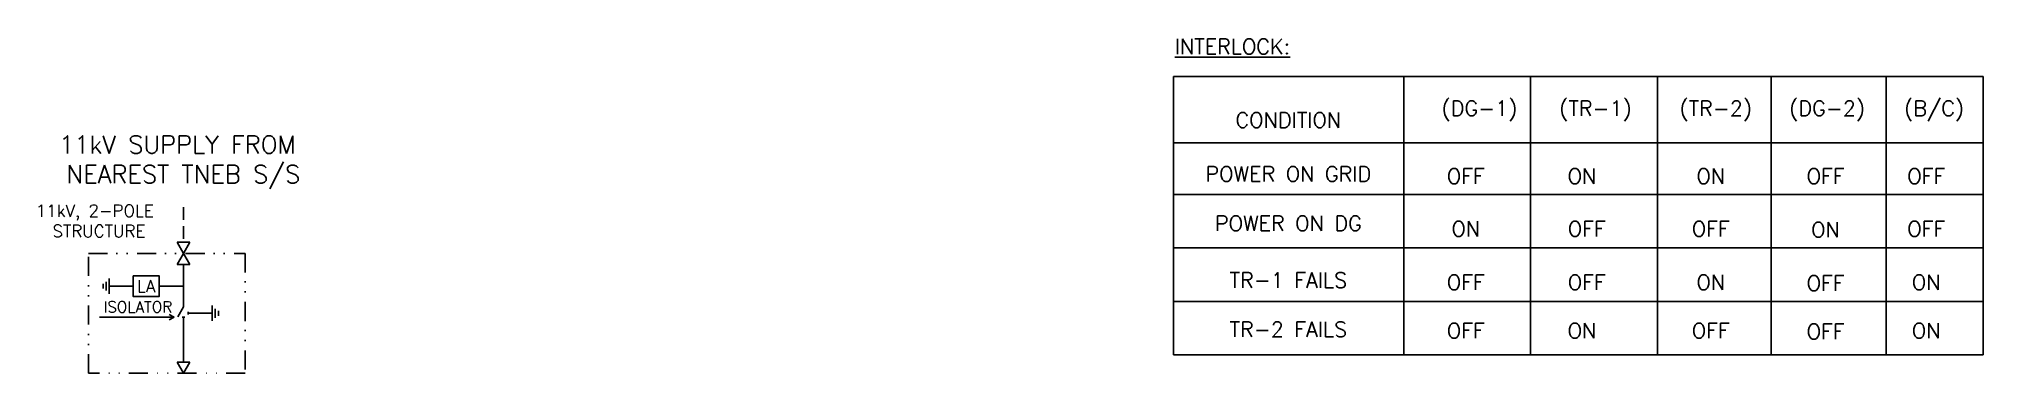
# Model space of a CAD drawing. Header units: metres. Extents: x -3672 to -87, y 1764 to 2695.
# Drawn here: x -469.6 to -86.6, y 2603.9 to 2669.7 of the extents above; entities that cross this region are included whole.
import ezdxf
from ezdxf.enums import TextEntityAlignment as Align

# ---------------------------------------------------------------- set-up
doc = ezdxf.new("R2010")
doc.units = ezdxf.units.M
doc.header["$MEASUREMENT"] = 0
doc.linetypes.add('DIVIDE2', pattern=[0.625, 0.25, -0.125, 0, -0.125, 0, -0.125])
doc.linetypes.add('HIDDEN', pattern=[0.375, 0.25, -0.125])
for name, color, linetype in [('LINE', 4, 'Continuous'), ('PANEL', 40, 'Continuous'), ('TEXT', 7, 'Continuous'), ('WIRE', 2, 'Continuous')]:
    doc.layers.add(name, color=color, linetype=linetype)
doc.styles.add('romans', font='Romans.shx')

msp = doc.modelspace()

# ---------------------------------------------------------------- texts
at = {"layer": 'TEXT', "color": 4, "linetype": 'Continuous', "lineweight": -3, "ltscale": 2, "style": 'romans'}
msp.add_text('%%UINTERLOCK:', height=3, dxfattribs=at).set_placement((-245.86, 2666.68))
at = {"layer": 'TEXT', "lineweight": -3, "style": 'romans'}
msp.add_text('LA', height=2.4, dxfattribs=at).set_placement((-448.5, 2620.97), align=Align.MIDDLE)
at = {"layer": 'TEXT', "linetype": 'Continuous', "lineweight": -3, "ltscale": 2, "char_height": 3, "attachment_point": 2, "line_spacing_factor": 1.3, "style": 'romans'}
for s, insert, width in [('(DG-1)', (-185.83, 2657.51), 153.0533), ('(TR-1)', (-162.96, 2657.51), 153.0533), ('(TR-2)', (-139.27, 2657.51), 153.0533), ('(DG-2)', (-117.33, 2657.51), 153.0533), ('(B/C)', (-96.26, 2657.51), 153.0533), ('CONDITION', (-223.47, 2655.19), 149.9378), ('POWER ON GRID', (-223.47, 2644.58), 149.9378), ('OFF', (-188.52, 2644.14), 146.256), ('ON', (-165.63, 2644.14), 146.256), ('ON', (-140.26, 2644.14), 146.256), ('OFF', (-117.65, 2644.14), 146.256), ('OFF', (-97.81, 2644.14), 146.256), ('POWER ON DG', (-223.47, 2634.85), 149.9378), ('ON', (-188.52, 2633.77), 146.256), ('OFF', (-164.69, 2633.77), 154.9333), ('OFF', (-140.26, 2633.77), 146.256), ('ON', (-117.65, 2633.6), 146.256), ('OFF', (-97.81, 2633.77), 146.256), ('TR-1 FAILS', (-223.47, 2623.65), 149.9378), ('OFF', (-188.52, 2623.24), 146.256), ('OFF', (-164.69, 2623.24), 154.9333), ('ON', (-140.26, 2623.24), 146.256), ('OFF', (-117.65, 2623.07), 146.256), ('ON', (-97.81, 2623.24), 146.256), ('TR-2 FAILS', (-223.47, 2613.98), 149.9378), ('OFF', (-188.52, 2613.71), 146.256), ('ON', (-165.63, 2613.71), 146.256), ('OFF', (-140.26, 2613.71), 146.256), ('OFF', (-117.65, 2613.54), 146.256), ('ON', (-97.81, 2613.71), 146.256)]:
    msp.add_mtext(s, dxfattribs=dict(at, insert=insert, width=width))
at = {"layer": 'TEXT', "color": 4, "lineweight": -3, "insert": (-441.14, 2645.37), "char_height": 3.5, "width": 64.2431, "attachment_point": 5, "style": 'romans'}
msp.add_mtext('11kV SUPPLY FROM  NEAREST TNEB S/S', dxfattribs=at)
at = {"layer": 'TEXT', "lineweight": -3, "attachment_point": 5, "style": 'romans'}
for s, insert, char_height, width in [('11kV, 2-POLE  STRUCTURE', (-458.61, 2633.83), 2.4, 26.5223), ('ISOLATOR  ', (-450.11, 2616.89), 2.2, 9.3692)]:
    msp.add_mtext(s, dxfattribs=dict(at, insert=insert, char_height=char_height, width=width))

# ---------------------------------------------------------------- linework, layer by layer
at = {"color": 1, "lineweight": -3}
for p, q in [((-456.98, 2620.49), (-456.98, 2621.47)), ((-456.37, 2620.1), (-456.37, 2621.86)), ((-455.75, 2619.49), (-455.75, 2622.47)), ((-451.02, 2620.98), (-455.75, 2620.98)), ((-435.49, 2614.16), (-435.49, 2617.14)), ((-434.87, 2614.77), (-434.87, 2616.53)), ((-434.25, 2615.16), (-434.25, 2616.14)), ((-440.21, 2615.65), (-435.49, 2615.65))]:
    msp.add_line(p, q, dxfattribs=at)
at = {"color": 6, "lineweight": -3}
msp.add_line((-442.27, 2614.96), (-441.14, 2616.88), dxfattribs=at)
at = {"lineweight": -3, "ltscale": 10}
for p, q in [((-442.99, 2614.88), (-457.67, 2614.88)), ((-442.99, 2614.88), (-443.93, 2615.41)), ((-442.99, 2614.88), (-443.93, 2614.36)), ((-441.14, 2614.88), (-441.41, 2614.88)), ((-441.17, 2614.88), (-440.9, 2614.88)), ((-440.21, 2615.65), (-440.21, 2615.92)), ((-440.21, 2615.67), (-440.21, 2615.41))]:
    msp.add_line(p, q, dxfattribs=at)
at = {"color": 6, "lineweight": -3, "flags": 128}
msp.add_lwpolyline([(-451.02, 2623.04), (-451.02, 2618.92), (-445.95, 2618.92), (-445.95, 2623.04)], close=True, dxfattribs=at)
at = {"layer": 'LINE', "linetype": 'HIDDEN', "lineweight": -3, "ltscale": 10}
msp.add_line((-441.14, 2636.54), (-441.14, 2629.63), dxfattribs=at)
at = {"layer": 'LINE', "color": 0, "lineweight": -3}
for p, q in [((-442.4, 2629.63), (-441.14, 2627.44)), ((-439.88, 2629.63), (-442.4, 2629.63)), ((-442.4, 2625.26), (-441.14, 2627.44)), ((-439.88, 2629.63), (-441.14, 2627.44)), ((-439.88, 2625.26), (-441.14, 2627.44)), ((-439.88, 2625.26), (-442.4, 2625.26)), ((-442.4, 2606.04), (-441.14, 2603.85)), ((-439.88, 2606.04), (-442.4, 2606.04)), ((-439.88, 2606.04), (-441.14, 2603.85))]:
    msp.add_line(p, q, dxfattribs=at)
at = {"layer": 'PANEL', "color": 6, "linetype": 'DIVIDE2', "lineweight": -3, "ltscale": 15}
msp.add_lwpolyline([(-459.86, 2627.44), (-428.98, 2627.44), (-428.98, 2603.85), (-459.86, 2603.85)], close=True, dxfattribs=at)
at = {"layer": 'TEXT', "linetype": 'Continuous', "lineweight": -3, "ltscale": 2}
for p, q in [((-246.13, 2662.27), (-86.61, 2662.27)), ((-246.13, 2662.27), (-246.13, 2607.43)), ((-200.76, 2662.27), (-200.76, 2607.43)), ((-175.75, 2662.27), (-175.75, 2607.43)), ((-150.74, 2662.27), (-150.74, 2607.43)), ((-128.39, 2662.27), (-128.39, 2607.43)), ((-105.68, 2662.27), (-105.68, 2607.43)), ((-86.61, 2662.27), (-86.61, 2607.43)), ((-246.13, 2649.24), (-86.61, 2649.24)), ((-246.13, 2639.04), (-86.61, 2639.04)), ((-246.13, 2628.5), (-86.61, 2628.5)), ((-246.13, 2617.97), (-86.61, 2617.97)), ((-246.13, 2607.43), (-86.61, 2607.43))]:
    msp.add_line(p, q, dxfattribs=at)
at = {"layer": 'WIRE', "color": 4, "lineweight": -3}
for p, q in [((-441.14, 2616.88), (-441.14, 2625.26)), ((-445.95, 2620.98), (-441.11, 2620.98)), ((-441.14, 2606.04), (-441.14, 2614.88))]:
    msp.add_line(p, q, dxfattribs=at)

msp.set_redraw_order([(e.dxf.handle, doc.entitydb.next_handle()) for e in msp.query("TEXT MTEXT ATTDEF DIMENSION ARC_DIMENSION")])  # texts and dimensions are drawn at this point

doc.saveas('drawing.dxf')
